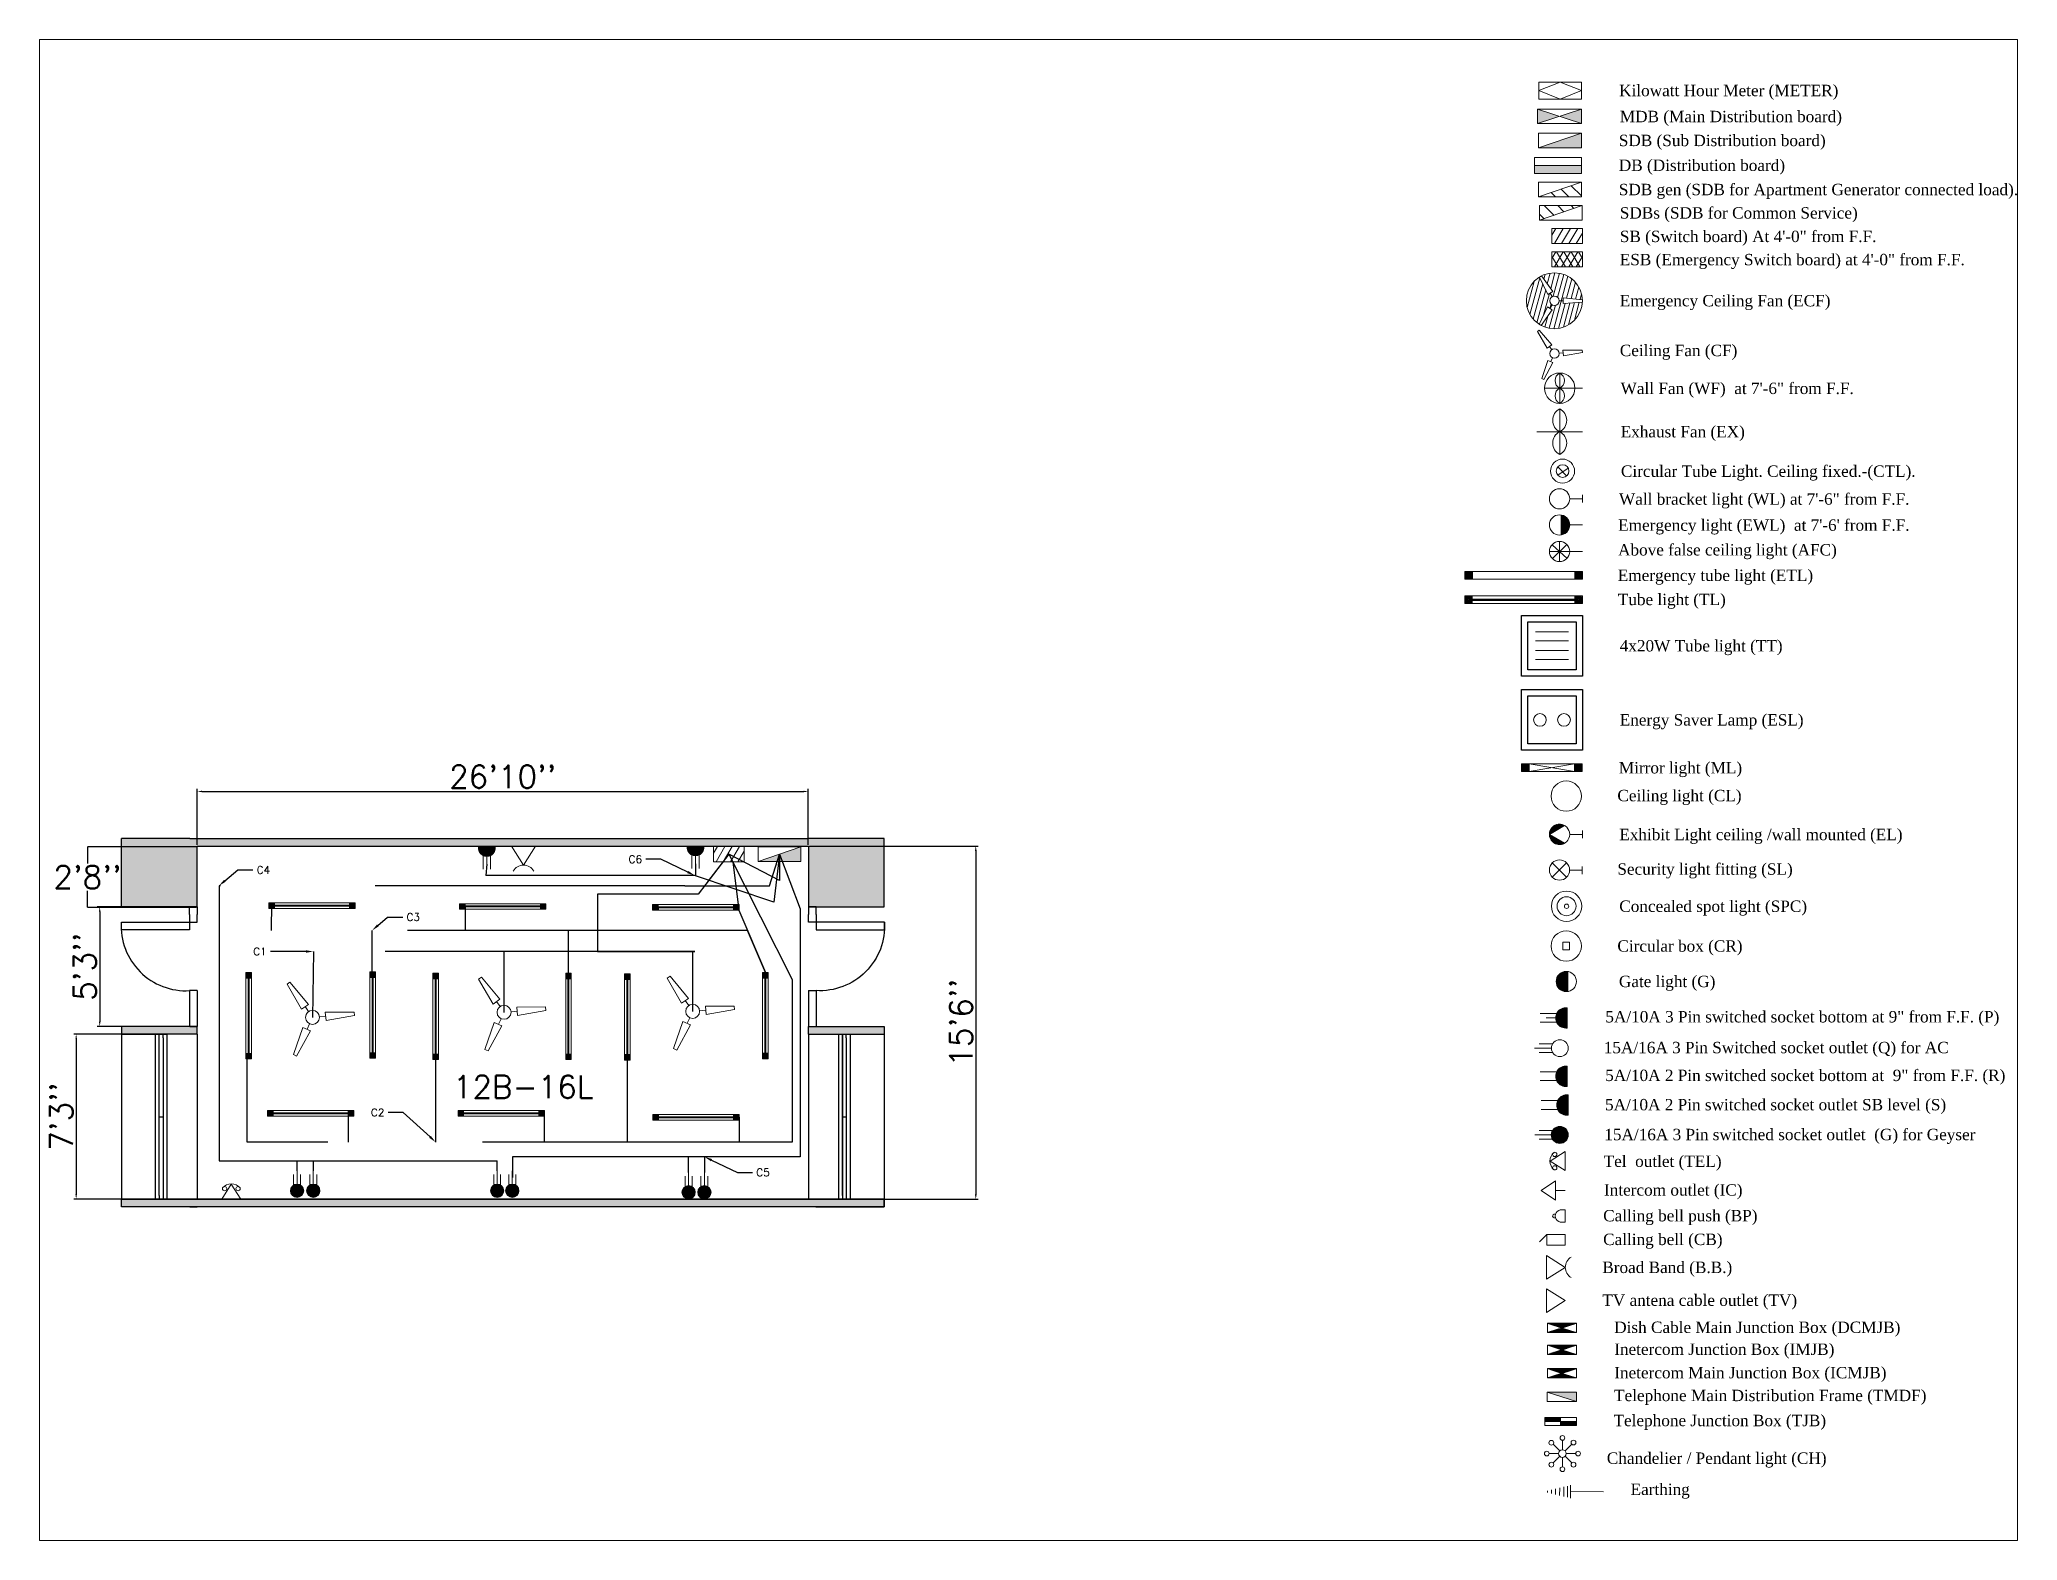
# Paper-space layout 'Layout1' of a CAD drawing. Header units: feet. Extents: x 26 to 231, y 20 to 176.
# The model-space entities are those that its viewports show. They can reach past a viewport. Long polylines and large blocks are cut down to what shows.
import ezdxf
from ezdxf import colors
from ezdxf.entities.mleader import LeaderData, LeaderLine
from ezdxf.math import Vec2, Vec3

# ---------------------------------------------------------------- set-up
doc = ezdxf.new("R2010")
doc.units = ezdxf.units.FT
doc.linetypes.add('HIDDEN', pattern=[9.525, 6.35, -3.175])
for name, color, linetype in [('Beam', 210, 'Continuous'), ('Door', 11, 'Continuous'), ('Hatch', 70, 'Continuous'), ('Text', 7, 'Continuous'), ('Window', 51, 'Continuous'), ('Wire', 33, 'HIDDEN')]:
    doc.layers.add(name, color=color, linetype=linetype)
doc.layers.add('E. Fixture', color=6, linetype='Continuous', lineweight=20)
doc.layers.add('ETEXT', color=152, linetype='Continuous', lineweight=5)
doc.styles.add('JASIM', font='times.ttf')
doc.styles.get("Standard").update_dxf_attribs({"font": 'simplex.shx', "height": 12})
doc.dimstyles.new('ISO-25', dxfattribs={"dimtxt": 2.5, "dimasz": 2.5, "dimexe": 1.25, "dimexo": 0.625, "dimtad": 1, "dimtxsty": 'Standard', "dimcen": 2.5, "dimadec": 0, "dimazin": 0, "dimtfac": 1, "dimtmove": 0, "dimatfit": 3, "dimfxl": 1, "dimarcsym": 0})
doc.dimstyles.get("Standard").update_dxf_attribs({"dimtxt": 0.18, "dimasz": 0.18, "dimexe": 0.18, "dimexo": 0.0625, "dimgap": 0.09, "dimtad": 0, "dimtih": 1, "dimtoh": 1, "dimdec": 4, "dimzin": 0, "dimdsep": 46, "dimtxsty": 'Standard', "dimcen": 0.09, "dimadec": 0, "dimazin": 0, "dimtfac": 1, "dimtdec": 4, "dimtofl": 0, "dimtmove": 0, "dimatfit": 3, "dimfxl": 1, "dimtolj": 1, "dimtzin": 0, "dimarcsym": 0})
pattern_1 = [(45, (0, 0), (-0.088388348, 0.088388348), [])]

psp = doc.layouts.get("Layout1")

msp = doc.modelspace()

# ---------------------------------------------------------------- texts
at = {"layer": 'ETEXT', "lineweight": 5, "style": 'JASIM'}
for s, p in [('Kilowatt Hour Meter (METER)', (2987.64047, 2157.42686)), ('MDB (Main Distribution board)', (2988.01578, 2143.71594)), ('SDB (Sub Distribution board)', (2987.47863, 2131.10542)), ('DB (Distribution board)', (2987.47863, 2118.03062)), ('SDB gen (SDB for Apartment Generator connected load).', (2987.47863, 2105.24983)), ('SDBs (SDB for Common Service)', (2987.99714, 2092.94463)), ('SB (Switch board) At 4\'-0" from F.F.', (2987.99714, 2080.55989)), ('ESB (Emergency Switch board) at 4\'-0" from F.F.', (2987.99714, 2068.33549)), ('Emergency Ceiling Fan (ECF)', (2987.99714, 2046.68979)), ('Ceiling Fan (CF)', (2987.99714, 2020.46298)), ('Wall Fan (WF)  at 7\'-6" from F.F.', (2988.4137, 2000.49535)), ('Exhaust Fan (EX)', (2988.44737, 1977.66029)), ('Circular Tube Light. Ceiling fixed.-(CTL).', (2988.58682, 1956.86134)), ('Wall bracket light (WL) at 7\'-6" from F.F.', (2987.55944, 1942.17061)), ("Emergency light (EWL)  at 7'-6' from F.F.", (2987.14662, 1928.44762)), ('Above false ceiling light (AFC)', (2987.07154, 1915.43055)), ('Emergency tube light (ETL)', (2986.92866, 1901.99645)), ('Tube light (TL)', (2986.9535, 1889.26371)), ('4x20W Tube light (TT)', (2987.9466, 1864.8585)), ('Energy Saver Lamp (ESL)', (2987.9466, 1825.82719)), ('Mirror light (ML)', (2987.49767, 1800.60241)), ('Ceiling light (CL)', (2986.71242, 1785.93577)), ('Exhibit Light ceiling /wall mounted (EL)', (2987.72913, 1765.41205)), ('Security light fitting (SL)', (2986.71242, 1747.2285)), ('Concealed spot light (SPC)', (2987.72913, 1727.6377)), ('Circular box (CR)', (2986.71242, 1706.68664)), ('Gate light (G)', (2987.52997, 1688.01165)), ('5A/10A 3 Pin switched socket bottom at 9" from F.F. (P)', (2980.38526, 1669.40821)), ('15A/16A 3 Pin Switched socket outlet (Q) for AC', (2979.55556, 1653.17881)), ('5A/10A 2 Pin switched socket bottom at  9" from F.F. (R)', (2980.28674, 1638.52345)), ('5A/10A 2 Pin switched socket outlet SB level (S)', (2980.22306, 1623.08187)), ('15A/16A 3 Pin switched socket outlet  (G) for Geyser', (2979.82901, 1607.35666)), ('Tel  outlet (TEL)', (2979.47971, 1593.28418)), ('Intercom outlet (IC)', (2979.6693, 1578.15546)), ('Calling bell push (BP)', (2979.23375, 1564.59178)), ('Calling bell (CB)', (2979.20821, 1552.10826)), ('Broad Band (B.B.)', (2978.76942, 1537.3652)), ('TV antena cable outlet (TV)', (2978.76942, 1520.07266)), ('Dish Cable Main Junction Box (DCMJB)', (2985.04739, 1505.77913)), ('Inetercom Junction Box (IMJB)', (2985.04739, 1494.2368)), ('Inetercom Main Junction Box (ICMJB)', (2985.04739, 1481.87968)), ('Telephone Main Distribution Frame (TMDF)', (2984.96606, 1469.86222)), ('Telephone Junction Box (TJB)', (2984.69024, 1456.67964)), ('Chandelier / Pendant light (CH)', (2981.15742, 1436.83716)), ('Earthing', (2993.6816, 1420.41908))]:
    msp.add_text(s, height=6, dxfattribs=at).set_placement(p)
at = {"layer": 'Text', "insert": (2373.12439, 1641.43879), "char_height": 12, "attachment_point": 1}
msp.add_mtext_dynamic_manual_height_columns('12B-16L', width=120.1324469, gutter_width=60, heights=[0], dxfattribs=at)

# ---------------------------------------------------------------- blocks, each defined once
blk = doc.blocks.new('Window')
at = {"layer": 'Window'}
for p, q in [((1999.7, 1649.7), (2086.7, 1649.7)), ((1999.7, 1643.7), (1999.7, 1649.7)), ((2001.7, 1647.7), (1999.7, 1647.7)), ((2001.7, 1647.7), (2084.7, 1647.7)), ((2043.2, 1647.7), (2043.2, 1645.7)), ((2084.7, 1647.7), (2086.7, 1647.7)), ((2086.7, 1649.7), (2086.7, 1643.7)), ((2001.7, 1645.7), (1999.7, 1645.7)), ((2086.7, 1643.7), (1999.7, 1643.7)), ((2084.7, 1645.7), (2001.7, 1645.7)), ((2084.7, 1645.7), (2086.7, 1645.7))]:
    blk.add_line(p, q, dxfattribs=at)
blk = doc.blocks.new('Door')
at = {"layer": 'Door'}
for p, q in [((2234.4, 1726.2), (2234.4, 1730.3)), ((2234.4, 1730.3), (2238.4, 1730.3)), ((2238.4, 1730.3), (2238.4, 1726.2)), ((2198.4, 1718.2), (2198.4, 1722.2)), ((2198.4, 1722.2), (2234.4, 1722.2)), ((2234.4, 1726.2), (2234.4, 1722.2)), ((2234.4, 1722.2), (2238.4, 1722.2)), ((2234.4, 1722.2), (2234.4, 1718.2)), ((2238.4, 1722.2), (2238.4, 1726.2)), ((2234.4, 1718.2), (2198.4, 1718.2)), ((2238.4, 1686.2), (2234.4, 1686.2)), ((2234.4, 1686.2), (2234.4, 1682.2)), ((2234.4, 1682.2), (2234.4, 1667.3)), ((2238.4, 1686.2), (2238.4, 1682.2)), ((2238.4, 1682.2), (2238.4, 1667.3)), ((2238.4, 1667.3), (2234.4, 1667.3))]:
    blk.add_line(p, q, dxfattribs=at)
blk.add_arc((2232.4, 1720.2), 34.1, 176.6335, 273.3665, dxfattribs=at)
blk = doc.blocks.new('hh')
at = {"layer": 'E. Fixture', "lineweight": 15}
h = blk.add_hatch(dxfattribs=at)
h.set_pattern_fill('ANSI31', color=256, style=0)
h.set_pattern_definition([(45, (-3.09985, 2.43314), (-0.088388348, 0.088388348), [])])
h.paths.add_polyline_path([(805.5, 250), (797.9, 247.6), (813.2, 247.6)])
h.paths.add_polyline_path([(813.2, 252.5), (797.9, 252.5), (805.5, 250)])
for points in [[(813.2, 252.5), (805.5, 250), (797.9, 252.5)], [(813.2, 247.6), (805.5, 250), (797.9, 247.6)]]:
    blk.add_lwpolyline(points, dxfattribs=at)
blk.add_lwpolyline([(797.9, 252.5), (813.2, 252.5), (813.2, 247.6), (797.9, 247.6)], close=True, dxfattribs=at)
blk = doc.blocks.new('kk')
at = {"layer": 'E. Fixture', "lineweight": 15}
h = blk.add_hatch(dxfattribs=at)
h.set_pattern_fill('ANSI31', color=256, style=0)
h.set_pattern_definition(pattern_1)
h.paths.add_polyline_path([(804.9, 220.7), (804.9, 222.9), (796.5, 222.9), (796.5, 220.7)])
h = blk.add_hatch(dxfattribs=at)
h.set_pattern_fill('ANSI31', color=256, style=0)
h.set_pattern_definition(pattern_1)
h.paths.add_polyline_path([(813.3, 218.6), (813.3, 220.7), (804.9, 220.7), (804.9, 218.6)])
for p, q in [((813.3, 220.7), (796.5, 220.7)), ((804.9, 222.9), (804.9, 218.6))]:
    blk.add_line(p, q, dxfattribs=at)
blk.add_lwpolyline([(796.5, 222.9), (813.3, 222.9), (813.3, 218.6), (796.5, 218.6)], close=True, dxfattribs=at)
blk = doc.blocks.new('82')
at = {"layer": 'E. Fixture'}
for p, q in [((1444.82, -4136.61), (1444.82, -4145.99)), ((1452.32, -4141.3), (1444.82, -4136.61)), ((1452.32, -4141.3), (1444.82, -4145.99))]:
    blk.add_line(p, q, dxfattribs=at)
blk = doc.blocks.new('122')
at = {"layer": 'E. Fixture'}
for p, q in [((27132.17, -3865.78), (27130.89, -3865.78)), ((27132.17, -3870.54), (27132.17, -3865.78)), ((27132.17, -3870.54), (27130.89, -3870.54))]:
    blk.add_line(p, q, dxfattribs=at)
for centre, radius, start, end in [((27127.94, -3868.15), 0.782, 69.6947, 293.2018), ((27130.55, -3868.16), 2.41, 81.89167, 278.10833)]:
    blk.add_arc(centre, radius, start, end, dxfattribs=at)
blk = doc.blocks.new('205')
at = {"layer": 'E. Fixture'}
for p, q in [((27100.62, -3883.85), (27107.93, -3883.85)), ((27100.62, -3883.85), (27100.62, -3888.02)), ((27110.88, -3886.8), (27107.93, -3883.85)), ((27107.93, -3888.02), (27107.93, -3883.85)), ((27100.62, -3888.02), (27107.93, -3888.02))]:
    blk.add_line(p, q, dxfattribs=at)
blk = doc.blocks.new('25')
at = {"layer": 'E. Fixture'}
for p, q in [((27123.97, -3857.76), (27129.6, -3853.92)), ((27123.97, -3857.76), (27129.6, -3861.59)), ((27129.6, -3853.92), (27129.6, -3861.59)), ((27133.46, -3857.76), (27129.6, -3857.76))]:
    blk.add_line(p, q, dxfattribs=at)
blk = doc.blocks.new('L4')
at = {"layer": 'E. Fixture'}
for radius in [8, 8, 5, 1.17]:
    blk.add_circle((39232.6, 28184.2), radius, dxfattribs=at)
blk = doc.blocks.new('05')
at = {"layer": 'E. Fixture'}
blk.add_hatch(color=256, dxfattribs=at).paths.add_polyline_path([(27124.32, -3822.56), (27124.32, -3814.56, 1.138442)])
for p, q in [((27122.65, -3816.83), (27113.67, -3816.83)), ((27122.65, -3820.28), (27113.67, -3820.28)), ((27122.65, -3818.56), (27115.97, -3818.56)), ((27124.32, -3822.56), (27124.32, -3814.56))]:
    blk.add_line(p, q, dxfattribs=at)
blk.add_arc((27123.8, -3818.56), 4.03, 82.59172, 277.40828, dxfattribs=at)
blk = doc.blocks.new('10')
at = {"layer": 'E. Fixture'}
blk.add_hatch(color=256, dxfattribs=at).paths.add_polyline_path([(27132.13, -3831.38), (27132.13, -3823.38, 1.138442)])
for p, q in [((27130.46, -3825.65), (27121.48, -3825.65)), ((27130.46, -3829.1), (27121.48, -3829.1)), ((27132.13, -3831.38), (27132.13, -3823.38))]:
    blk.add_line(p, q, dxfattribs=at)
blk.add_arc((27131.61, -3827.38), 4.03, 82.59172, 277.40828, dxfattribs=at)
blk = doc.blocks.new('gg')
at = {"layer": 'E. Fixture', "lineweight": 15}
blk.add_hatch(color=256, dxfattribs=at).paths.add_polyline_path([(813.2, 353.1, 1), (804.3, 353.1, 1)])
for p, q in [((804.9, 355.4), (797.9, 355.4)), ((804.3, 353.1), (795.5, 353.1)), ((804.9, 350.8), (797.9, 350.8))]:
    blk.add_line(p, q, dxfattribs=at)
blk.add_circle((808.7, 353.1), 4.46, dxfattribs=at)
blk = doc.blocks.new('ty')
at = {"layer": 'E. Fixture'}
for p, q in [((26271.05, -3659.09), (26277.05, -3655.34)), ((26277.05, -3662.84), (26277.05, -3655.34)), ((26271.05, -3659.09), (26277.05, -3662.84))]:
    blk.add_line(p, q, dxfattribs=at)
for centre in [(26272.88, -3656.43), (26272.88, -3661.74)]:
    blk.add_circle(centre, 0.844, dxfattribs=at)
blk.add_arc((26275.48, -3659.09), 4.5, 130.01966, 229.98034, dxfattribs=at)
blk = doc.blocks.new('69582')
at = {"layer": 'Hatch'}
for p, q in [((1428.68, -3959.17), (1452.68, -3959.17)), ((1428.68, -3983.17), (1428.68, -3959.17)), ((1431.18, -3961.67), (1450.18, -3961.67)), ((1431.18, -3980.67), (1431.18, -3961.67)), ((1450.18, -3961.67), (1450.18, -3980.67)), ((1452.68, -3959.17), (1452.68, -3983.17)), ((1452.68, -3983.17), (1428.68, -3983.17)), ((1450.18, -3980.67), (1431.18, -3980.67))]:
    blk.add_line(p, q, dxfattribs=at)
blk = doc.blocks.new('oo')
at = {"layer": 'E. Fixture', "lineweight": 15}
for p, q in [((755.2, 589.1), (809.2, 589.1)), ((755.2, 589), (809.2, 589)), ((755.2, 589), (809.2, 589)), ((755.2, 588.9), (809.2, 588.9)), ((755.2, 588.8), (809.2, 588.8)), ((755.2, 588.6), (809.2, 588.6)), ((755.2, 588.6), (809.2, 588.6)), ((755.2, 588.5), (809.2, 588.5)), ((755.2, 588.4), (809.2, 588.4)), ((755.2, 588.4), (809.2, 588.4))]:
    blk.add_line(p, q, dxfattribs=at)
at = {"layer": 'E. Fixture', "color": 5, "lineweight": 15}
blk.add_lwpolyline([(751.2, 590.8), (813.2, 590.8), (813.2, 586.8), (751.2, 586.8), (751.2, 590.8)], dxfattribs=at)
at = {"layer": 'Hatch', "lineweight": 15}
for points in [[(751.2, 590.8), (755.2, 590.8), (755.2, 586.8), (751.2, 586.8)], [(751.6, 590.4), (754.9, 590.4), (754.9, 587.1), (751.6, 587.1)], [(751.9, 590.1), (754.6, 590.1), (754.6, 587.4), (751.9, 587.4)], [(752.2, 589.8), (754.2, 589.8), (754.2, 587.8), (752.2, 587.8)], [(752.6, 589.4), (753.9, 589.4), (753.9, 588.1), (752.6, 588.1)], [(752.9, 589.1), (753.6, 589.1), (753.6, 588.4), (752.9, 588.4)], [(813.2, 590.8), (809.2, 590.8), (809.2, 586.8), (813.2, 586.8)], [(812.8, 590.4), (809.5, 590.4), (809.5, 587.1), (812.8, 587.1)], [(812.5, 590.1), (809.8, 590.1), (809.8, 587.4), (812.5, 587.4)], [(812.2, 589.8), (810.2, 589.8), (810.2, 587.8), (812.2, 587.8)], [(811.8, 589.4), (810.5, 589.4), (810.5, 588.1), (811.8, 588.1)], [(811.5, 589.1), (810.8, 589.1), (810.8, 588.4), (811.5, 588.4)]]:
    blk.add_lwpolyline(points, close=True, dxfattribs=at)
blk = doc.blocks.new('S')
at = {"layer": 'E. Fixture'}
for p, q in [((27102.5, -3564.5), (27101.4, -3580.7)), ((27104.4, -3564.5), (27102.5, -3564.5)), ((27104.4, -3564.5), (27106.1, -3580.6)), ((27106.1, -3580.6), (27101.4, -3580.7)), ((27103.5, -3584.1), (27103.5, -3580.7)), ((27082.5, -3599), (27095.8, -3589.7)), ((27083.5, -3600.7), (27098.2, -3593.8)), ((27095.8, -3589.7), (27098.2, -3593.8)), ((27100, -3590.1), (27097, -3591.8)), ((27106.9, -3590.1), (27109.9, -3591.8)), ((27111.1, -3589.7), (27108.7, -3593.8)), ((27123.4, -3600.7), (27108.7, -3593.8)), ((27124.4, -3599), (27111.1, -3589.7)), ((27082.5, -3599), (27083.5, -3600.7)), ((27124.4, -3599), (27123.4, -3600.7))]:
    blk.add_line(p, q, dxfattribs=at)
blk.add_circle((27103.5, -3588.1), 3.94, dxfattribs=at)
blk = doc.blocks.new('14')
at = {"layer": 'E. Fixture'}
for p, q in [((26233.99, -3909.11), (26233.99, -3891.11)), ((26224.99, -3900.11), (26242.99, -3900.11))]:
    blk.add_line(p, q, dxfattribs=at)
for centre, start, end in [((26229.49, -3902.36), 26.56402, 153.43598), ((26229.49, -3897.86), 206.56402, 333.43598), ((26238.49, -3902.36), 26.56402, 153.43598), ((26238.49, -3897.86), 206.56402, 333.43598)]:
    blk.add_arc(centre, 5.03, start, end, dxfattribs=at)
blk = doc.blocks.new('587')
at = {"layer": 'E. Fixture', "color": 252}
for p, q in [((26788.73, -3110.24), (26788.73, -3102.24)), ((26784.73, -3106.24), (26792.73, -3106.24)), ((26785.78, -3108.94), (26791.67, -3103.53)), ((26791.56, -3109.07), (26785.9, -3103.41))]:
    blk.add_line(p, q, dxfattribs=at)
at = {"layer": 'E. Fixture'}
blk.add_line((26792.73, -3106.24), (26797.73, -3106.24), dxfattribs=at)
blk.add_circle((26788.73, -3106.24), 4, dxfattribs=at)
blk = doc.blocks.new('tu')
at = {"layer": 'E. Fixture'}
for p, q in [((27121.06, -3634.35), (27118.26, -3634.35)), ((27133.2, -3634.35), (27121.2, -3634.35)), ((27127.2, -3640.35), (27127.2, -3628.35))]:
    blk.add_line(p, q, dxfattribs=at)
blk.add_circle((27127.2, -3634.35), 6, dxfattribs=at)
for centre, start, end in [((27128.7, -3631.35), 116.56402, 243.43598), ((27128.7, -3637.35), 116.56402, 243.43598), ((27125.7, -3631.35), 296.56402, 63.43598), ((27125.7, -3637.35), 296.56402, 63.43598)]:
    blk.add_arc(centre, 3.35, start, end, dxfattribs=at)
blk = doc.blocks.new('C')
at = {"layer": 'E. Fixture'}
blk.add_hatch(color=256, dxfattribs=at).paths.add_polyline_path([(27131.11, -3595.1), (27140.34, -3595.1), (27140.34, -3591.94)])
blk.add_line((27140.34, -3591.94), (27131.11, -3595.1), dxfattribs=at)
blk.add_lwpolyline([(27131.11, -3591.94), (27140.34, -3591.94), (27140.34, -3595.1), (27131.11, -3595.1), (27131.11, -3591.94)], dxfattribs=at)
blk = doc.blocks.new('02')
at = {"layer": 'E. Fixture', "lineweight": 5}
h = blk.add_hatch(dxfattribs=at)
h.set_pattern_fill('ANSI31', color=256, scale=20, angle=90, style=0)
h.set_pattern_definition([(135, (24854.75, 29892.603), (-1.76776695, -1.76776695), [])])
h.paths.add_polyline_path([(39229.64, 28526.87), (39229.64, 28523), (39240.91, 28526.87)])
at = {"layer": 'E. Fixture'}
blk.add_line((39240.91, 28526.87), (39229.64, 28523), dxfattribs=at)
blk.add_lwpolyline([(39229.64, 28526.87), (39240.91, 28526.87), (39240.91, 28523), (39229.64, 28523), (39229.64, 28526.87)], dxfattribs=at)
blk = doc.blocks.new('98')
at = {"layer": 'E. Fixture', "lineweight": 5}
h = blk.add_hatch(dxfattribs=at)
h.set_pattern_fill('ANSI31', color=251, scale=20, angle=90, style=0)
h.set_pattern_definition([(135, (24852.4953, 29864.744), (-1.76776695, -1.76776695), [])])
h.paths.add_polyline_path([(39240.91, 28545.31), (39240.91, 28549.18), (39229.64, 28545.31)])
at = {"layer": 'E. Fixture'}
blk.add_line((39240.91, 28549.18), (39229.64, 28545.31), dxfattribs=at)
blk.add_lwpolyline([(39229.64, 28549.18), (39240.91, 28549.18), (39240.91, 28545.31), (39229.64, 28545.31), (39229.64, 28549.18)], dxfattribs=at)
blk = doc.blocks.new('2')
at = {"layer": 'E. Fixture'}
blk.add_hatch(color=256, dxfattribs=at).paths.add_polyline_path([(27131.11, -3604.57), (27131.11, -3606.15), (27140.34, -3606.15), (27140.34, -3604.57)])
blk.add_line((27140.34, -3604.57), (27131.11, -3604.57), dxfattribs=at)
blk.add_lwpolyline([(27131.11, -3602.99), (27140.34, -3602.99), (27140.34, -3606.15), (27131.11, -3606.15), (27131.11, -3602.99)], dxfattribs=at)
blk = doc.blocks.new('L')
at = {"layer": 'E. Fixture'}
for p, q in [((27133.81, -3573.08), (27130.06, -3574.58)), ((27137.56, -3574.58), (27133.81, -3573.08)), ((27130.06, -3574.58), (27133.81, -3576.08)), ((27133.81, -3576.08), (27137.56, -3574.58))]:
    blk.add_line(p, q, dxfattribs=at)
blk.add_lwpolyline([(27130.06, -3573.08), (27137.56, -3573.08), (27137.56, -3576.08), (27130.06, -3576.08), (27130.06, -3573.08)], dxfattribs=at)
blk = doc.blocks.new('P')
at = {"layer": 'E. Fixture'}
h = blk.add_hatch(color=256, dxfattribs=at)
h.paths.add_polyline_path([(27133.98, -3585.76), (27139.76, -3587.62), (27139.76, -3583.91)])
h.paths.add_polyline_path([(27133.98, -3585.76), (27128.2, -3583.91), (27128.2, -3587.62)])
for p, q in [((27139.76, -3583.91), (27128.2, -3587.62)), ((27128.2, -3583.91), (27139.76, -3587.62))]:
    blk.add_line(p, q, dxfattribs=at)
blk.add_lwpolyline([(27128.2, -3583.91), (27139.76, -3583.91), (27139.76, -3587.62), (27128.2, -3587.62), (27128.2, -3583.91)], dxfattribs=at)
blk = doc.blocks.new('E2')
at = {"layer": 'E. Fixture', "color": 252}
for p, q in [((27081.9, -4056.14), (27081.9, -4056.89)), ((27083.51, -4055.75), (27083.52, -4057.26)), ((27085.13, -4055.36), (27085.14, -4057.62)), ((27086.74, -4054.97), (27086.76, -4057.99)), ((27088.36, -4054.58), (27088.38, -4058.35)), ((27089.79, -4054.24), (27089.82, -4058.68)), ((27091.05, -4053.93), (27091.08, -4058.96)), ((27104.1, -4056.35), (27091.06, -4056.45))]:
    blk.add_line(p, q, dxfattribs=at)
blk = doc.blocks.new('2635')
at = {"layer": 'E. Fixture'}
for p, q in [((1426.94, -4198.39), (1424.29, -4195.74)), ((1428, -4197.95), (1428, -4194.2)), ((1429.06, -4198.39), (1431.71, -4195.74)), ((1426.5, -4199.45), (1422.76, -4199.45)), ((1424.3, -4203.16), (1426.94, -4200.51)), ((1428, -4204.69), (1428, -4200.95)), ((1431.71, -4203.16), (1429.06, -4200.51)), ((1433.25, -4199.45), (1429.5, -4199.45))]:
    blk.add_line(p, q, dxfattribs=at)
for centre, radius in [((1423.62, -4195.17), 0.938), ((1428, -4193.26), 0.938), ((1432.37, -4195.08), 0.938), ((1421.82, -4199.45), 0.938), ((1423.63, -4203.82), 0.938), ((1428, -4199.45), 1.5), ((1428, -4205.63), 0.938), ((1432.37, -4203.82), 0.938), ((1434.18, -4199.45), 0.938)]:
    blk.add_circle(centre, radius, dxfattribs=at)
blk = doc.blocks.new('*D30')
at = {"color": 0, "lineweight": -2, "transparency": 16777216}
for p, q in [((2238.4, 1762.9), (2238.4, 1792.4)), ((2240.9, 1791.1), (2557.9, 1791.1)), ((2560.4, 1762.9), (2560.4, 1792.4))]:
    blk.add_line(p, q, dxfattribs=at)
at = {"color": 0, "transparency": 16777216}
for points in [[(2240.9, 1791.5), (2240.9, 1790.7), (2238.4, 1791.1)], [(2557.9, 1791.5), (2557.9, 1790.7), (2560.4, 1791.1)]]:
    blk.add_solid(points, dxfattribs=at)
at = {"layer": 'Defpoints', "color": 0, "transparency": 16777216}
for p in [(2560.4, 1791.1), (2238.4, 1762.3), (2560.4, 1762.3)]:
    blk.add_point(p, dxfattribs=at)
at = {"color": 0, "transparency": 16777216, "insert": (2399.4, 1798.9), "char_height": 12, "attachment_point": 5}
blk.add_mtext("26'10''", dxfattribs=at)
blk = doc.blocks.new('*D31')
at = {"color": 0, "lineweight": -2, "transparency": 16777216}
for p, q in [((2561.1, 1762.3), (2649.9, 1762.3)), ((2648.6, 1759.8), (2648.6, 1578.8)), ((2561.1, 1576.3), (2649.9, 1576.3))]:
    blk.add_line(p, q, dxfattribs=at)
at = {"color": 0, "transparency": 16777216}
for points in [[(2648.2, 1759.8), (2649.1, 1759.8), (2648.6, 1762.3)], [(2648.2, 1578.8), (2649.1, 1578.8), (2648.6, 1576.3)]]:
    blk.add_solid(points, dxfattribs=at)
at = {"layer": 'Defpoints', "color": 0, "transparency": 16777216}
for p in [(2560.4, 1762.3), (2560.4, 1576.3), (2648.6, 1576.3)]:
    blk.add_point(p, dxfattribs=at)
at = {"color": 0, "transparency": 16777216, "insert": (2640.9, 1669.3), "char_height": 12, "attachment_point": 5, "rotation": 90}
blk.add_mtext("15'6''", dxfattribs=at)
blk = doc.blocks.new('*D32')
at = {"color": 0, "lineweight": -2, "transparency": 16777216}
for p, q in [((2237.8, 1730.3), (2185.7, 1730.3)), ((2187, 1727.8), (2187, 1669.8)), ((2237.8, 1667.3), (2185.7, 1667.3))]:
    blk.add_line(p, q, dxfattribs=at)
at = {"color": 0, "transparency": 16777216}
for points in [[(2186.6, 1727.8), (2187.4, 1727.8), (2187, 1730.3)], [(2186.6, 1669.8), (2187.4, 1669.8), (2187, 1667.3)]]:
    blk.add_solid(points, dxfattribs=at)
at = {"layer": 'Defpoints', "color": 0, "transparency": 16777216}
for p in [(2238.4, 1730.3), (2187, 1667.3), (2238.4, 1667.3)]:
    blk.add_point(p, dxfattribs=at)
at = {"color": 0, "transparency": 16777216, "insert": (2179.2, 1698.8), "char_height": 12, "attachment_point": 5, "rotation": 90}
blk.add_mtext("5'3''", dxfattribs=at)
blk = doc.blocks.new('*D33')
at = {"color": 0, "lineweight": -2, "transparency": 16777216}
for p, q in [((2237.8, 1663.3), (2173.4, 1663.3)), ((2174.6, 1660.8), (2174.6, 1578.8)), ((2237.8, 1576.3), (2173.4, 1576.3))]:
    blk.add_line(p, q, dxfattribs=at)
at = {"color": 0, "transparency": 16777216}
for points in [[(2174.2, 1660.8), (2175, 1660.8), (2174.6, 1663.3)], [(2174.2, 1578.8), (2175, 1578.8), (2174.6, 1576.3)]]:
    blk.add_solid(points, dxfattribs=at)
at = {"layer": 'Defpoints', "color": 0, "transparency": 16777216}
for p in [(2238.4, 1663.3), (2174.6, 1576.3), (2238.4, 1576.3)]:
    blk.add_point(p, dxfattribs=at)
at = {"color": 0, "transparency": 16777216, "insert": (2166.8, 1619.8), "char_height": 12, "attachment_point": 5, "rotation": 90}
blk.add_mtext("7'3''", dxfattribs=at)
blk = doc.blocks.new('*D36')
at = {"color": 0, "lineweight": -2, "transparency": 16777216}
for p, q in [((2237.9, 1762), (2180.5, 1762)), ((2180.6, 1761.8), (2180.6, 1753.2)), ((2180.6, 1730.1), (2180.6, 1738.7)), ((2237.9, 1730), (2180.5, 1730))]:
    blk.add_line(p, q, dxfattribs=at)
at = {"color": 0, "transparency": 16777216}
for points in [[(2180.6, 1761.8), (2180.7, 1761.8), (2180.6, 1762)], [(2180.6, 1730.1), (2180.7, 1730.1), (2180.6, 1730)]]:
    blk.add_solid(points, dxfattribs=at)
at = {"layer": 'Defpoints', "color": 0, "transparency": 16777216}
for p in [(2238, 1762), (2180.6, 1730), (2238, 1730)]:
    blk.add_point(p, dxfattribs=at)
at = {"color": 0, "transparency": 16777216, "insert": (2180.6, 1746), "char_height": 12, "attachment_point": 5}
blk.add_mtext("\\A1;2'8''", dxfattribs=at)

# ---------------------------------------------------------------- dimensions: what is measured, and where the dimension line sits
dim = msp.add_linear_dim(base=(2560.43822, 1791.12317), p1=(2238.43822, 1762.25371), p2=(2560.43822, 1762.25371), text="26'10''", dimstyle='ISO-25')
dim.commit()
dim.dimension.update_dxf_attribs({"geometry": '*D30', "text_midpoint": (2399.43822, 1798.89103)})
for base, p1, p2, text, dimstyle, picture, middle in [((2180.64113, 1729.96558), (2237.95281, 1761.96558), (2237.95281, 1729.96558), "2'8''", 'Standard', '*D36', (2180.64113, 1745.96558)), ((2648.64043, 1576.25371), (2560.43822, 1762.25371), (2560.4296, 1576.25371), "15'6''", 'ISO-25', '*D31', (2640.87258, 1669.25371)), ((2186.99368, 1667.25371), (2238.43822, 1730.25371), (2238.43822, 1667.25371), "5'3''", 'ISO-25', '*D32', (2179.22582, 1698.75371)), ((2174.61593, 1576.25371), (2238.43822, 1663.25287), (2238.43822, 1576.25371), "7'3''", 'ISO-25', '*D33', (2166.84807, 1619.75329))]:
    dim = msp.add_linear_dim(base=base, p1=p1, p2=p2, angle=90, text=text, dimstyle=dimstyle)
    dim.commit()
    dim.dimension.update_dxf_attribs({"geometry": picture, "text_midpoint": middle})

# ---------------------------------------------------------------- hatches: boundary and pattern name
at = {"layer": 'E. Fixture', "lineweight": 5}
h = msp.add_hatch(dxfattribs=at)
h.set_pattern_fill('ANSI31', color=256, scale=26.668912, angle=15, style=0)
h.set_pattern_definition([(60, (-67879.301, 9518.0144), (-2.88699442, 1.666807), [])])
h.paths.add_polyline_path([(2952.25043, 2079.72387), (2968.25178, 2079.72387), (2968.25178, 2087.72454), (2952.25043, 2087.72454)])
h = msp.add_hatch(dxfattribs=at)
h.set_pattern_fill('ANSI31', color=256, scale=26.668912, angle=15, style=0)
h.set_pattern_definition([(120, (73799.8033, 9505.723), (2.88699442, 1.666807), [])])
h.paths.add_polyline_path([(2968.25178, 2067.43251), (2952.25043, 2067.43251), (2952.25043, 2075.43318), (2968.25178, 2075.43318)])
h = msp.add_hatch(dxfattribs=at)
h.set_pattern_fill('ANSI31', color=256, scale=26.668912, angle=15, style=0)
h.set_pattern_definition([(60, (-67879.301, 9505.723), (-2.88699442, 1.666807), [])])
h.paths.add_polyline_path([(2952.25043, 2067.43251), (2968.25178, 2067.43251), (2968.25178, 2075.43318), (2952.25043, 2075.43318)])
h = msp.add_hatch(dxfattribs=at)
h.set_pattern_fill('ANSI31', color=154, scale=18.751579, angle=30, style=0)
h.set_pattern_definition([(75, (-13804.7345, 3829.5727), (-2.2640793, 0.6066582), [])])
h.paths.add_polyline_path([(2946.73182, 2062.7363), (2952.64805, 2054.50567), (2951.20953, 2053.66663), (2952.29181, 2051.77448, -0.5773502692), (2955.9749, 2049.62819), (2958.15483, 2049.6194), (2958.151, 2051.13306), (2968.25311, 2050.19406, 0.549834759)])
h.paths.add_polyline_path([(2968.24815, 2048.9633), (2958.15851, 2048.16668), (2958.15483, 2049.6194), (2955.9749, 2049.62819, -0.5773502692), (2952.27461, 2047.51169), (2951.17703, 2045.62821), (2952.42736, 2044.88855), (2946.62555, 2036.59551, 0.5498552424)])
h.paths.add_polyline_path([(2952.27461, 2047.51169, -0.2668686237), (2951.05263, 2049.63812, -0.2690303452), (2952.29181, 2051.77448), (2951.20953, 2053.66663), (2950.08567, 2053.01112), (2945.66326, 2062.12518, 0.2578857271), (2938.76395, 2049.63812, 0.2557227239), (2945.56217, 2037.21519), (2949.87425, 2046.39889), (2951.17703, 2045.62821)])
for color, points in [(154, [(2961.58455, 1931.52427, 0.3723125008), (2957.02223, 1936.80197), (2957.02223, 1926.24658, 0.3723125008)]), (256, [(2954.47052, 1690.94958, 0.4573939965), (2960.57577, 1685.67188), (2960.57577, 1696.22728, 0.4573939965)]), (256, [(2965.10354, 1474.54866), (2949.78442, 1474.54866), (2965.10354, 1469.61213)])]:
    msp.add_hatch(color=color, dxfattribs=at).paths.add_polyline_path(points)
h = msp.add_hatch(dxfattribs=at)
h.set_pattern_fill('ANSI31', color=256, style=0)
h.set_pattern_definition([(45, (2155.06983, 1261.3339), (-0.088388348, 0.088388348), [])])
h.paths.add_polyline_path([(2958.80067, 1773.18367, 0.5689979398), (2950.91698, 1768.49888)])
h.paths.add_polyline_path([(2950.91698, 1768.49888, 0.5689979398), (2958.80067, 1763.8141)])
h = msp.add_hatch(dxfattribs=at)
h.set_pattern_fill('ANSI31', color=256, scale=26.668912, angle=15, style=0)
h.set_pattern_definition([(60, (-68321.0377, 9192.3845), (-2.88699442, 1.666807), [])])
h.paths.add_polyline_path([(2510.51385, 1754.09396), (2526.51519, 1754.09396), (2526.51519, 1762.09463), (2510.51385, 1762.09463)])
at = {"layer": 'Hatch'}
h = msp.add_hatch(color=256, dxfattribs=at)
h.dxf.hatch_style = 1
h.paths.add_polyline_path([(2238.43822, 1762.25371), (2560.43822, 1762.25371), (2560.43822, 1730.25371), (2564.43822, 1730.25371), (2600.43822, 1730.25371), (2600.43822, 1766.25371), (2566.70502, 1766.25371), (2564.43822, 1766.25371), (2560.43822, 1766.25371), (2238.43822, 1766.25371), (2234.43822, 1766.25371), (2198.4368, 1766.25371), (2198.43729, 1730.25371), (2234.4368, 1730.25371), (2238.43822, 1730.25371), (2238.43822, 1733.25371)])
h = msp.add_hatch(color=256, dxfattribs=at)
h.dxf.hatch_style = 1
h.paths.add_polyline_path([(2600.43821, 1667.25371), (2564.43821, 1667.25371), (2560.43821, 1667.25371), (2560.43784, 1663.25371), (2600.43821, 1663.25371)])
h.paths.add_polyline_path([(2238.43822, 1667.25371), (2234.43822, 1667.25371), (2198.43822, 1667.25371), (2198.43822, 1663.25371), (2216.43822, 1663.25371), (2222.43822, 1663.25371), (2238.43822, 1663.25371)])
h = msp.add_hatch(color=256, dxfattribs=at)
h.dxf.hatch_style = 1
h.paths.add_polyline_path([(2600.43821, 1576.25371), (2582.43717, 1576.25371), (2582.43717, 1576.25285), (2576.43717, 1576.25285), (2198.43822, 1576.25371), (2198.43822, 1572.25371), (2600.43821, 1572.25371)])

# ---------------------------------------------------------------- linework, layer by layer
for p, q in [((2234.43822, 1766.25371), (2234.43822, 1766.25371)), ((2234.43822, 1766.25371), (2238.43822, 1766.25371)), ((2238.43822, 1766.25371), (2560.43822, 1766.25371)), ((2238.43822, 1762.25371), (2560.43822, 1762.25371)), ((2238.43822, 1733.25371), (2238.43822, 1762.25371)), ((2564.43822, 1766.25371), (2560.43822, 1766.25371)), ((2560.43822, 1762.25371), (2560.43822, 1730.25371)), ((2234.43822, 1730.25371), (2238.43822, 1730.25371)), ((2238.43822, 1730.25371), (2238.43822, 1733.25371)), ((2560.43822, 1730.25371), (2564.43822, 1730.25371)), ((2234.43822, 1667.25371), (2198.43822, 1667.25371)), ((2198.43822, 1667.25371), (2198.43822, 1663.25371)), ((2198.43822, 1663.25371), (2216.43822, 1663.25371)), ((2216.43822, 1576.25371), (2216.43822, 1663.25371)), ((2238.43822, 1663.25371), (2216.43822, 1663.25371)), ((2234.43822, 1667.25371), (2238.43822, 1667.25371)), ((2238.43822, 1663.25371), (2238.43822, 1667.25371)), ((2560.43784, 1663.25371), (2560.43821, 1667.25371)), ((2560.43784, 1663.25371), (2600.43821, 1663.25371)), ((2560.43821, 1667.25371), (2564.43821, 1667.25371)), ((2564.43821, 1667.25371), (2600.43821, 1667.25371)), ((2578.43784, 1663.25379), (2578.43822, 1576.25379)), ((2600.43821, 1667.25371), (2600.43821, 1663.25371)), ((2198.43822, 1572.25371), (2198.43822, 1576.25371)), ((2216.43822, 1576.25371), (2198.43822, 1576.25371)), ((2198.43822, 1576.25371), (2600.43821, 1576.25371)), ((2198.43822, 1572.25371), (2198.43822, 1576.25371)), ((2238.43822, 1576.25371), (2222.43863, 1576.25287)), ((2560.43822, 1576.25371), (2238.43822, 1576.25371)), ((2600.43821, 1576.25371), (2560.43822, 1576.25371)), ((2600.43821, 1572.25371), (2600.43821, 1576.25371)), ((2600.43821, 1576.25371), (2600.43821, 1572.25371)), ((2234.43822, 1572.25371), (2198.43822, 1572.25371)), ((2600.43821, 1572.25371), (2198.43822, 1572.25371)), ((2234.43822, 1572.25371), (2238.43822, 1572.25371)), ((2560.43822, 1572.25371), (2238.43822, 1572.25371)), ((2564.43822, 1572.25371), (2560.43822, 1572.25371)), ((2564.43822, 1572.25371), (2600.43821, 1572.25371))]:
    msp.add_line(p, q)
at = {"layer": 'Beam'}
for p, q in [((2234.43822, 1766.25371), (2198.4368, 1766.25371)), ((2198.43729, 1730.25371), (2198.4368, 1766.25371)), ((2566.70502, 1766.25371), (2564.43822, 1766.25371)), ((2600.43822, 1766.25371), (2566.70502, 1766.25371)), ((2600.43822, 1730.25371), (2600.43822, 1766.25371)), ((2234.4368, 1730.25371), (2198.43729, 1730.25371)), ((2564.43822, 1730.25371), (2600.43822, 1730.25371)), ((2198.43822, 1663.25371), (2198.43822, 1576.25371)), ((2238.43822, 1663.25287), (2238.43822, 1576.25371)), ((2560.43784, 1663.25371), (2560.4296, 1576.25371)), ((2600.43821, 1663.25371), (2600.43821, 1576.25371))]:
    msp.add_line(p, q, dxfattribs=at)
at = {"layer": 'E. Fixture', "lineweight": 5}
for p, q in [((2960.78113, 1961.44712), (2955.33755, 1957.68173)), ((2955.40056, 1962.17906), (2959.95651, 1957.32819)), ((2961.58455, 1945.30108), (2968.25178, 1945.30108)), ((2968.25178, 1943.28056), (2968.25178, 1947.3216)), ((2957.02223, 1936.80197), (2957.02223, 1926.24658)), ((2961.58455, 1931.52427), (2968.25178, 1931.52427)), ((2943.58303, 1875.16557), (2960.91783, 1875.16557)), ((2943.58303, 1875.16557), (2960.91783, 1875.16557)), ((2943.58303, 1870.51647), (2960.91783, 1870.51647)), ((2943.58303, 1870.51647), (2960.91783, 1870.51647)), ((2943.58303, 1865.28623), (2960.91783, 1865.28623)), ((2943.58303, 1865.28623), (2960.91783, 1865.28623)), ((2943.58303, 1860.54275), (2960.91783, 1860.54275)), ((2943.58303, 1860.54275), (2960.91783, 1860.54275)), ((2940.19465, 1801.64371), (2964.19668, 1805.64404)), ((2940.19465, 1805.64404), (2964.19668, 1801.64371)), ((2950.91698, 1768.49888), (2958.80067, 1773.18367)), ((2416.54782, 1762.25371), (2404.04677, 1762.25371)), ((2410.2973, 1752.25287), (2404.04677, 1762.25371)), ((2410.2973, 1752.25287), (2416.54782, 1762.25371)), ((2950.91698, 1768.49888), (2958.80067, 1763.8141)), ((2961.58455, 1768.49888), (2968.25178, 1768.49888)), ((2968.25178, 1766.47837), (2968.25178, 1770.5194)), ((2968.19701, 1747.54724), (2968.19701, 1751.58828)), ((2961.52978, 1749.70987), (2968.19701, 1749.70987)), ((2960.57577, 1696.22728), (2960.57577, 1685.67188)), ((2952.52715, 1658.13696), (2945.5486, 1658.13696)), ((2951.93438, 1655.83597), (2943.12274, 1655.83597)), ((2952.52715, 1653.53497), (2945.5486, 1653.53497)), ((2949.2831, 1546.61176), (2949.2831, 1534.11071)), ((2959.28394, 1540.36124), (2949.2831, 1546.61176)), ((2959.28394, 1540.36124), (2949.2831, 1534.11071)), ((2949.78442, 1474.54866), (2965.10354, 1469.61213))]:
    msp.add_line(p, q, dxfattribs=at)
at = {"layer": 'E. Fixture', "color": 252, "lineweight": 5}
for p, q in [((2959.96756, 1753.48142), (2952.42445, 1745.93831)), ((2952.42445, 1753.48142), (2959.96756, 1745.93831))]:
    msp.add_line(p, q, dxfattribs=at)
at = {"layer": 'E. Fixture', "lineweight": 5}
for points in [[(2952.25043, 2087.72454), (2968.25178, 2087.72454), (2968.25178, 2079.72387), (2952.25043, 2079.72387)], [(2952.25043, 2075.43318), (2968.25178, 2075.43318), (2968.25178, 2067.43251), (2952.25043, 2067.43251)], [(2510.51385, 1762.09463), (2526.51519, 1762.09463), (2526.51519, 1754.09396), (2510.51385, 1754.09396)], [(2957.9618, 1711.72408), (2961.57317, 1711.72408), (2961.57317, 1707.58394), (2957.9618, 1707.58394)], [(2949.78442, 1474.54866), (2965.10354, 1474.54866), (2965.10354, 1469.61213), (2949.78442, 1469.61213)]]:
    msp.add_lwpolyline(points, close=True, dxfattribs=at)
at = {"layer": 'E. Fixture', "color": 5, "lineweight": 5}
msp.add_lwpolyline([(2906.29605, 1906.96624), (2968.25178, 1906.96624), (2968.25178, 1902.9659), (2906.29605, 1902.9659), (2906.29605, 1906.96624)], dxfattribs=at)
at = {"layer": 'E. Fixture', "color": 252, "lineweight": 5}
for points in [[(2936.19432, 1805.64404), (2940.19465, 1805.64404), (2940.19465, 1801.64371), (2936.19432, 1801.64371)], [(2936.52768, 1805.31068), (2939.86129, 1805.31068), (2939.86129, 1801.97707), (2936.52768, 1801.97707)], [(2936.86104, 1804.97732), (2939.52793, 1804.97732), (2939.52793, 1802.31043), (2936.86104, 1802.31043)], [(2937.1944, 1804.64396), (2939.19457, 1804.64396), (2939.19457, 1802.64379), (2937.1944, 1802.64379)], [(2937.52776, 1804.3106), (2938.86121, 1804.3106), (2938.86121, 1802.97715), (2937.52776, 1802.97715)], [(2937.86112, 1803.97724), (2938.52785, 1803.97724), (2938.52785, 1803.31051), (2937.86112, 1803.31051)], [(2968.19701, 1805.64404), (2964.19668, 1805.64404), (2964.19668, 1801.64371), (2968.19701, 1801.64371)], [(2967.86365, 1805.31068), (2964.53004, 1805.31068), (2964.53004, 1801.97707), (2967.86365, 1801.97707)], [(2967.53029, 1804.97732), (2964.8634, 1804.97732), (2964.8634, 1802.31043), (2967.53029, 1802.31043)], [(2967.19693, 1804.64396), (2965.19676, 1804.64396), (2965.19676, 1802.64379), (2967.19693, 1802.64379)], [(2966.86357, 1804.3106), (2965.53012, 1804.3106), (2965.53012, 1802.97715), (2966.86357, 1802.97715)], [(2966.5302, 1803.97724), (2965.86348, 1803.97724), (2965.86348, 1803.31051), (2966.5302, 1803.31051)]]:
    msp.add_lwpolyline(points, close=True, dxfattribs=at)
msp.add_lwpolyline([(2936.19432, 1805.64404), (2968.19701, 1805.64404), (2968.19701, 1801.64371), (2936.19432, 1801.64371), (2936.19432, 1805.64404)], dxfattribs=at)
at = {"layer": 'E. Fixture', "color": 154, "lineweight": 5}
msp.add_circle((2953.51377, 2049.63812), 14.74982, dxfattribs=at)
at = {"layer": 'E. Fixture', "lineweight": 5}
for centre, radius in [((2957.83004, 1959.89592), 6.33394), ((2957.83004, 1959.89592), 3.33394), ((2956.25077, 1945.30108), 5.33378), ((2956.25077, 1931.52427), 5.33378), ((2945.91656, 1828.82285), 3.34305), ((2958.5843, 1828.82285), 3.34305), ((2959.76749, 1788.66716), 8.00067), ((2956.25077, 1768.49888), 5.33378), ((2956.196, 1749.70987), 5.33378), ((2959.76749, 1709.65401), 8.00067), ((2959.8043, 1690.94958), 5.33378), ((2956.39136, 1655.83597), 4.45698)]:
    msp.add_circle(centre, radius, dxfattribs=at)
for centre, start, end in [((2410.2973, 1746.00235), 30, 150), ((2965.53447, 1540.36124), 120, 240)]:
    msp.add_arc(centre, 6.25053, start, end, dxfattribs=at)
at = {"layer": 'Hatch', "lineweight": 5}
for points in [[(2906.29605, 1906.96624), (2910.29638, 1906.96624), (2910.29638, 1902.9659), (2906.29605, 1902.9659)], [(2906.62941, 1906.63288), (2909.96302, 1906.63288), (2909.96302, 1903.29926), (2906.62941, 1903.29926)], [(2906.96277, 1906.29951), (2909.62966, 1906.29951), (2909.62966, 1903.63262), (2906.96277, 1903.63262)], [(2907.29613, 1905.96615), (2909.2963, 1905.96615), (2909.2963, 1903.96598), (2907.29613, 1903.96598)], [(2907.62949, 1905.63279), (2908.96294, 1905.63279), (2908.96294, 1904.29935), (2907.62949, 1904.29935)], [(2907.96286, 1905.29943), (2908.62958, 1905.29943), (2908.62958, 1904.63271), (2907.96286, 1904.63271)], [(2968.25178, 1906.96624), (2964.25144, 1906.96624), (2964.25144, 1902.9659), (2968.25178, 1902.9659)], [(2967.91842, 1906.63288), (2964.5848, 1906.63288), (2964.5848, 1903.29926), (2967.91842, 1903.29926)], [(2967.58505, 1906.29951), (2964.91816, 1906.29951), (2964.91816, 1903.63262), (2967.58505, 1903.63262)], [(2967.25169, 1905.96615), (2965.25152, 1905.96615), (2965.25152, 1903.96598), (2967.25169, 1903.96598)], [(2966.91833, 1905.63279), (2965.58489, 1905.63279), (2965.58489, 1904.29935), (2966.91833, 1904.29935)], [(2966.58497, 1905.29943), (2965.91825, 1905.29943), (2965.91825, 1904.63271), (2966.58497, 1904.63271)]]:
    msp.add_lwpolyline(points, close=True, dxfattribs=at)
at = {"layer": 'Wire'}
for p, q in [((2391.05221, 1752.70356), (2390.47385, 1746.885)), ((2500.92935, 1753.02525), (2500.92935, 1746.885)), ((2518.51452, 1758.0943), (2507.24385, 1743.57011)), ((2545.22643, 1758.10499), (2545.22643, 1744.26605)), ((2279.03253, 1731.0387), (2279.03253, 1732.35986)), ((2377.65636, 1730.98889), (2377.65636, 1731.96753)), ((2481.31918, 1729.79971), (2481.31918, 1728.57642)), ((2449.27132, 1706.77562), (2500.58485, 1706.77562))]:
    msp.add_line(p, q, dxfattribs=at)
at = {"layer": 'Wire', "color": 165, "true_color": 0x5e67af}
for p, q in [((2518.51452, 1758.0943), (2502.3598, 1736.97695)), ((2502.3598, 1736.97695), (2449.27132, 1736.97695)), ((2449.27132, 1736.97695), (2449.27132, 1706.77562)), ((2299.65965, 1706.77562), (2299.17711, 1672.03477)), ((2500.58485, 1706.77562), (2299.65965, 1706.77562)), ((2400.09098, 1674.71298), (2400.09098, 1706.77562)), ((2499.48803, 1675.19266), (2499.48803, 1706.77562))]:
    msp.add_line(p, q, dxfattribs=at)
at = {"layer": 'Wire', "color": 240, "true_color": 0xed1f24}
for p, q in [((2518.51452, 1758.0943), (2551.9143, 1691.99384)), ((2551.9143, 1691.99384), (2551.9143, 1606.39194)), ((2264.67258, 1606.39194), (2264.67258, 1651.17475)), ((2364.00256, 1651.28588), (2364.00256, 1606.39194)), ((2465.00381, 1651.95591), (2465.00381, 1606.39194)), ((2317.9798, 1620.0111), (2317.9798, 1606.39194)), ((2421.2825, 1620.0111), (2421.2825, 1606.39194)), ((2523.96325, 1619.4558), (2523.96325, 1606.39194)), ((2551.9143, 1606.39194), (2264.67258, 1606.39194))]:
    msp.add_line(p, q, dxfattribs=at)
at = {"layer": 'Wire', "color": 85, "true_color": 0x58ba48}
for p, q in [((2545.22643, 1744.26605), (2518.51452, 1758.0943)), ((2545.22643, 1758.10499), (2542.2384, 1732.79657)), ((2500.49624, 1746.885), (2390.47385, 1746.885)), ((2542.2384, 1732.79657), (2500.49624, 1746.885))]:
    msp.add_line(p, q, dxfattribs=at)
at = {"layer": 'Wire', "color": 215, "true_color": 0xa953a0}
for p, q in [((2520.53584, 1754.09396), (2523.85341, 1728.57642)), ((2277.56458, 1732.35986), (2277.37085, 1717.86649)), ((2379.61363, 1730.25492), (2379.61363, 1717.86649)), ((2523.85341, 1728.57642), (2537.77144, 1695.67654)), ((2512.33782, 1717.86649), (2277.37085, 1717.86649)), ((2330.52341, 1694.27096), (2330.52341, 1717.86649)), ((2433.99572, 1695.27709), (2433.99572, 1717.86649)), ((2528.36108, 1717.92103), (2504.02148, 1717.86649)), ((2537.77144, 1695.67654), (2528.36108, 1717.92103))]:
    msp.add_line(p, q, dxfattribs=at)
at = {"layer": 'Wire', "color": 41, "true_color": 0xf4ee51}
for p, q in [((2540.02595, 1741.43369), (2545.22643, 1758.10499)), ((2495.39711, 1741.43369), (2249.86594, 1741.43369)), ((2249.86594, 1741.43369), (2249.86594, 1596.46809)), ((2495.39711, 1741.43369), (2540.02595, 1741.43369)), ((2249.86594, 1596.46809), (2396.47055, 1596.46809)), ((2291.0286, 1591.16183), (2291.0286, 1596.46809)), ((2299.58749, 1591.16183), (2299.58749, 1596.46809)), ((2396.47055, 1591.16183), (2396.47055, 1596.46809))]:
    msp.add_line(p, q, dxfattribs=at)
at = {"layer": 'Wire', "color": 30, "true_color": 0xf8991e}
for p, q in [((2545.22643, 1758.10499), (2556.10236, 1729.24806)), ((2556.10236, 1729.24806), (2556.10236, 1598.55883)), ((2556.10236, 1598.55883), (2404.43592, 1598.55883)), ((2404.43592, 1598.55883), (2404.43592, 1587.69155)), ((2497.33656, 1590.34196), (2497.33656, 1598.55883)), ((2505.75803, 1598.55883), (2505.66296, 1590.34196))]:
    msp.add_line(p, q, dxfattribs=at)

# ---------------------------------------------------------------- block references
at = {"lineweight": 5}
for name, p in [('oo', (2155.06983, 1303.29404)), ('gg', (2147.66639, 1257.02619)), ('hh', (2151.92159, 1258.39682)), ('hh', (2151.92159, 1246.85449)), ('hh', (2151.92159, 1234.49738)), ('kk', (2151.92159, 1238.36544))]:
    msp.add_blockref(name, p, dxfattribs=at)
for name, p, xscale, yscale, zscale, rotation in [('oo', (2872.90152, 2162.99429), 0.7339130984018275, 0.7339130984018275, 0.7339130984018275, 180), ('oo', (2973.48261, 2162.60195), 0.7339130984018275, 0.7339130984018275, 0.7339130984018275, 180), ('oo', (3075.18817, 2162.14674), 0.7339130984018275, 0.7339130984018275, 0.7339130984018275, 180), ('oo', (1833.33261, 2247.00101), 0.7339130984018275, 0.7339130984018275, 0.7339130984018275, 270), ('oo', (1898.66569, 2247.31833), 0.7339130984018275, 0.7339130984018275, 0.7339130984018275, 270), ('oo', (1931.90018, 2246.62282), 0.7339130984018275, 0.7339130984018275, 0.7339130984018275, 270), ('oo', (2001.89334, 2246.61185), 0.7339130984018275, 0.7339130984018275, 0.7339130984018275, 270), ('oo', (2032.90143, 2246.31421), 0.7339130984018275, 0.7339130984018275, 0.7339130984018275, 270), ('oo', (2105.66906, 2247.01131), 0.7339130984018275, 0.7339130984018275, 0.7339130984018275, 270), ('oo', (2872.25046, 2053.58143), 0.7339130984018275, 0.7339130984018275, 0.7339130984018275, 180), ('oo', (2972.61727, 2053.58143), 0.7339130984018275, 0.7339130984018275, 0.7339130984018275, 180), ('oo', (3075.29801, 2051.55818), 0.7339130984018275, 0.7339130984018275, 0.7339130984018275, 180), ('gg', (2012.87695, 2217.70921), 0.7876577763223979, 0.7876577763223979, 0.7876577763223979, 270), ('gg', (2021.43584, 2217.70921), 0.7876577763223979, 0.7876577763223979, 0.7876577763223979, 270), ('gg', (2118.31889, 2217.70921), 0.7876577763223979, 0.7876577763223979, 0.7876577763223979, 270), ('gg', (2126.28426, 2217.70921), 0.7876577763223979, 0.7876577763223979, 0.7876577763223979, 270), ('gg', (2219.18491, 2216.88934), 0.7876577763223979, 0.7876577763223979, 0.7876577763223979, 270), ('gg', (2227.51131, 2216.88934), 0.7876577763223979, 0.7876577763223979, 0.7876577763223979, 270)]:
    msp.add_blockref(name, p, dxfattribs=dict(at, xscale=xscale, yscale=yscale, zscale=zscale, rotation=rotation))
at = {"layer": 'E. Fixture', "lineweight": 5}
for name, p, xscale, yscale, zscale in [('L', (-78451.78782, 12885.01676), 3.000252612804616, 3.00025261279734, 3.000252612801437), ('P', (-51316.35536, 9318.95295), 2.00016840853641, 2.000168408532772, 2.000168408534291), ('C', (-63356.47381, 10915.74482), 2.443750000005821, 2.443750000005821, 2.44375), ('2', (-69412.60226, 11733.98193), 2.666891211381881, 2.666891211374605, 2.666891211379055), ('98', (-75514.09645, -54986.26849), 2, 2, 2), ('02', (-75513.57793, -54953.96811), 2, 2, 2), ('05', (-33208.53428, 6763.6284), 1.33344560569094, 1.333445605687302, 1.333445605689528), ('10', (-33218.94704, 6744.64121), 1.33344560569094, 1.333445605687302, 1.333445605689528), ('10', (-33218.42853, 6729.49398), 1.33344560569094, 1.333445605687302, 1.333445605689528), ('ty', (-32079.7379, 6475.52434), 1.33344560569094, 1.333445605687302, 1.333445605689528), ('25', (-33221.81151, 6724.9829), 1.33344560569094, 1.333445605687302, 1.333445605689528), ('122', (-33219.99293, 6725.38564), 1.33344560569094, 1.333445605687302, 1.333445605689528), ('205', (39096.48332, 6736.55663), -1.33344560569094, 1.333445605687302, 1.333445605689528), ('82', (1022.69204, 7045.01437), 1.33344560569094, 1.333445605687302, 1.333445605689528), ('2635', (1053.59841, 7041.96813), 1.33344560569094, 1.333445605687302, 1.333445605689528)]:
    msp.add_blockref(name, p, dxfattribs=dict(at, xscale=xscale, yscale=yscale, zscale=zscale))
for name, p, xscale, yscale, zscale, rotation in [('S', (-12865.47043, -4414.87597), 0.6250526276671042, 0.6250526276671042, 0.6250526276671042, 29.76887881914298), ('S', (17372.42048, -7150.32008), 0.6250526276705225, 0.6250526276671735, 0.6250526276669662, 155.0800922591944), ('tu', (39128.97683, -2842.63086), 1.33344560569094, 1.333445605687302, 1.333445605689528, 180), ('14', (8156.90834, 36962.24258), 1.333445605687302, 1.333445605687302, 1.333445605689528, 270), ('05', (-1828.2323, -28208.86623), 1.104941823945164, 1.10494182394215, 1.104941823943994, 90), ('05', (-1718.35516, -28208.54454), 1.104941823945164, 1.10494182394215, 1.104941823943994, 90), ('S', (23819.28286, -12017.27363), 0.9328899073252835, 0.9328899073202854, 0.932889907319976, 155.0800922591944), ('S', (23920.19673, -12014.59542), 0.9328899073252835, 0.9328899073202854, 0.932889907319976, 155.0800922591944), ('S', (24019.59378, -12014.11573), 0.9328899073252835, 0.9328899073202854, 0.932889907319976, 155.0800922591944), ('ty', (7135.54288, 36615.27556), 1.33344560569094, 1.333445605687302, 1.333445605689528, 270)]:
    msp.add_blockref(name, p, dxfattribs=dict(at, xscale=xscale, yscale=yscale, zscale=zscale, rotation=rotation))
at = {"layer": 'E. Fixture', "color": 252, "lineweight": 5, "yscale": 1.333445605687302, "zscale": 1.333445605689528}
for name, p, xscale, rotation in [('587', (-32765.06068, -2224.47312), -1.33344560569094, 180), ('E2', (-33113.16213, 7150.46398), 1.333445605691134, 359.4933305613107)]:
    msp.add_blockref(name, p, dxfattribs=dict(at, xscale=xscale, rotation=rotation))
at = {"layer": 'E. Fixture', "lineweight": 5}
msp.add_blockref('L4', (-36272.66308, -26453.57581), dxfattribs=at)
at = {"layer": 'Hatch', "lineweight": 5, "xscale": 1.33344560569094, "yscale": 1.333445605687302, "zscale": 1.333445605689528}
for p in [(1031.1842, 7163.19652), (1031.1842, 7163.19652), (1031.1842, 7124.16521), (1031.1842, 7124.16521)]:
    msp.add_blockref('69582', p, dxfattribs=at)
at = {"layer": 'Window'}
msp.add_blockref('Door', (0, 0), dxfattribs=at)
at = {"layer": 'Window', "xscale": -1}
msp.add_blockref('Door', (4798.87643, 0), dxfattribs=at)
at = {"layer": 'Window', "rotation": 90}
for p in [(3866.09068, -423.46179), (4226.08963, -423.46265)]:
    msp.add_blockref('Window', p, dxfattribs=at)
at = {"layer": 'Wire', "lineweight": 5, "xscale": 2.443750000005821, "yscale": 2.443750000005821, "zscale": 2.44375}
msp.add_blockref('C', (-63767.70694, 10539.76896), dxfattribs=at)

msp.set_redraw_order([(e.dxf.handle, doc.entitydb.next_handle()) for e in msp.query("TEXT MTEXT ATTDEF DIMENSION ARC_DIMENSION")])  # texts and dimensions are drawn at this point

# ---------------------------------------------------------------- leaders
ml = msp.add_multileader_mtext('Standard')
ml.set_content('C4', color=256)
ml.set_leader_properties()
ml.build(insert=Vec2(0, 0))
ctx = ml.context
ctx.base_point, ctx.plane_origin = Vec3(2267.73797, 1749.73174), Vec3(2249.86594, 1741.43369)
notes = []
notes.append((ctx, [(0, (1, 1, 0), (2259.73797, 1749.73174), (1, 0), 8, [(0, [(2249.86594, 1741.43369)], 0, [])])]))
ctx.mtext.insert, ctx.mtext.flow_direction = Vec3(2269.73797, 1751.73174), 5
ml = msp.add_multileader_mtext('Standard')
ml.set_content('C6', color=256)
ml.set_leader_properties()
ml.build(insert=Vec2(0, 0))
ctx = ml.context
ctx.base_point, ctx.plane_origin = Vec3(2464.27281, 1755.3686), Vec3(2500.49624, 1746.885)
ctx.text_align_type = 2
notes.append((ctx, [(0, (1, 1, 0), (2482.749, 1755.3686), (-1, 0), 8, [(0, [(2500.49624, 1746.885)], 0, [])])]))
ctx.mtext.insert, ctx.mtext.alignment, ctx.mtext.flow_direction = Vec3(2472.749, 1757.3686), 3, 5
ml = msp.add_multileader_mtext('Standard')
ml.set_content('C3', color=256)
ml.set_leader_properties()
ml.build(insert=Vec2(0, 0))
ctx = ml.context
ctx.base_point, ctx.plane_origin = Vec3(2346.71321, 1724.92953), Vec3(2330.52341, 1717.86649)
notes.append((ctx, [(0, (1, 1, 0), (2338.71321, 1724.92953), (1, 0), 8, [(0, [(2330.52341, 1717.86649)], 0, [])])]))
ctx.mtext.insert, ctx.mtext.flow_direction = Vec3(2348.71321, 1726.92953), 5
ml = msp.add_multileader_mtext('Standard')
ml.set_content('C1', color=256)
ml.set_leader_properties()
ml.build(insert=Vec2(0, 0))
ctx = ml.context
ctx.base_point, ctx.plane_origin = Vec3(2267.98245, 1706.77562), Vec3(2299.65965, 1706.77562)
ctx.text_align_type = 2
notes.append((ctx, [(0, (1, 1, 0), (2284.93484, 1706.77562), (-1, 0), 8, [(0, [(2299.65965, 1706.77562)], 0, [])])]))
ctx.mtext.insert, ctx.mtext.alignment, ctx.mtext.flow_direction = Vec3(2274.93484, 1708.77562), 3, 5
ml = msp.add_multileader_mtext('Standard')
ml.set_content('C2', color=256)
ml.set_leader_properties()
ml.build(insert=Vec2(0, 0))
ctx = ml.context
ctx.base_point, ctx.plane_origin = Vec3(2328.32014, 1621.96278), Vec3(2364.00256, 1606.39194)
ctx.text_align_type = 2
notes.append((ctx, [(0, (1, 1, 0), (2346.98681, 1621.96278), (-1, 0), 8, [(0, [(2364.00256, 1606.39194)], 0, [])])]))
ctx.mtext.insert, ctx.mtext.alignment, ctx.mtext.flow_direction = Vec3(2336.98681, 1623.96278), 3, 5
ml = msp.add_multileader_mtext('Standard')
ml.set_content('C5', color=256)
ml.set_leader_properties()
ml.build(insert=Vec2(0, 0))
ctx = ml.context
ctx.base_point, ctx.plane_origin = Vec3(2530.98876, 1590.39633), Vec3(2505.75803, 1598.55883)
notes.append((ctx, [(0, (1, 1, 0), (2522.98876, 1590.39633), (1, 0), 8, [(0, [(2505.75803, 1598.55883)], 0, [])])]))
ctx.mtext.insert, ctx.mtext.flow_direction = Vec3(2532.98876, 1592.39633), 5
for ctx, leaders in notes:
    for number, flags, end, landing, length, lines in leaders:
        leader = LeaderData()
        leader.index, (leader.has_last_leader_line, leader.has_dogleg_vector, leader.attachment_direction) = number, flags
        leader.last_leader_point, leader.dogleg_vector, leader.dogleg_length = Vec3(end), Vec3(landing), length
        for number, points, colour, breaks in lines:
            line = LeaderLine()
            line.index, line.vertices, line.color, line.breaks = number, Vec3.list(points), colors.encode_raw_color(colour), breaks
            leader.lines.append(line)
        ctx.leaders.append(leader)

# ---------------------------------------------------------------- viewports
at = {"layer": '0'}
psp.add_viewport(center=(128.5, 97.5), size=(205.6, 156), view_center_point=(2676.41415, 1791.86838), view_height=790.7855896, dxfattribs=at)

doc.saveas('drawing.dxf')
